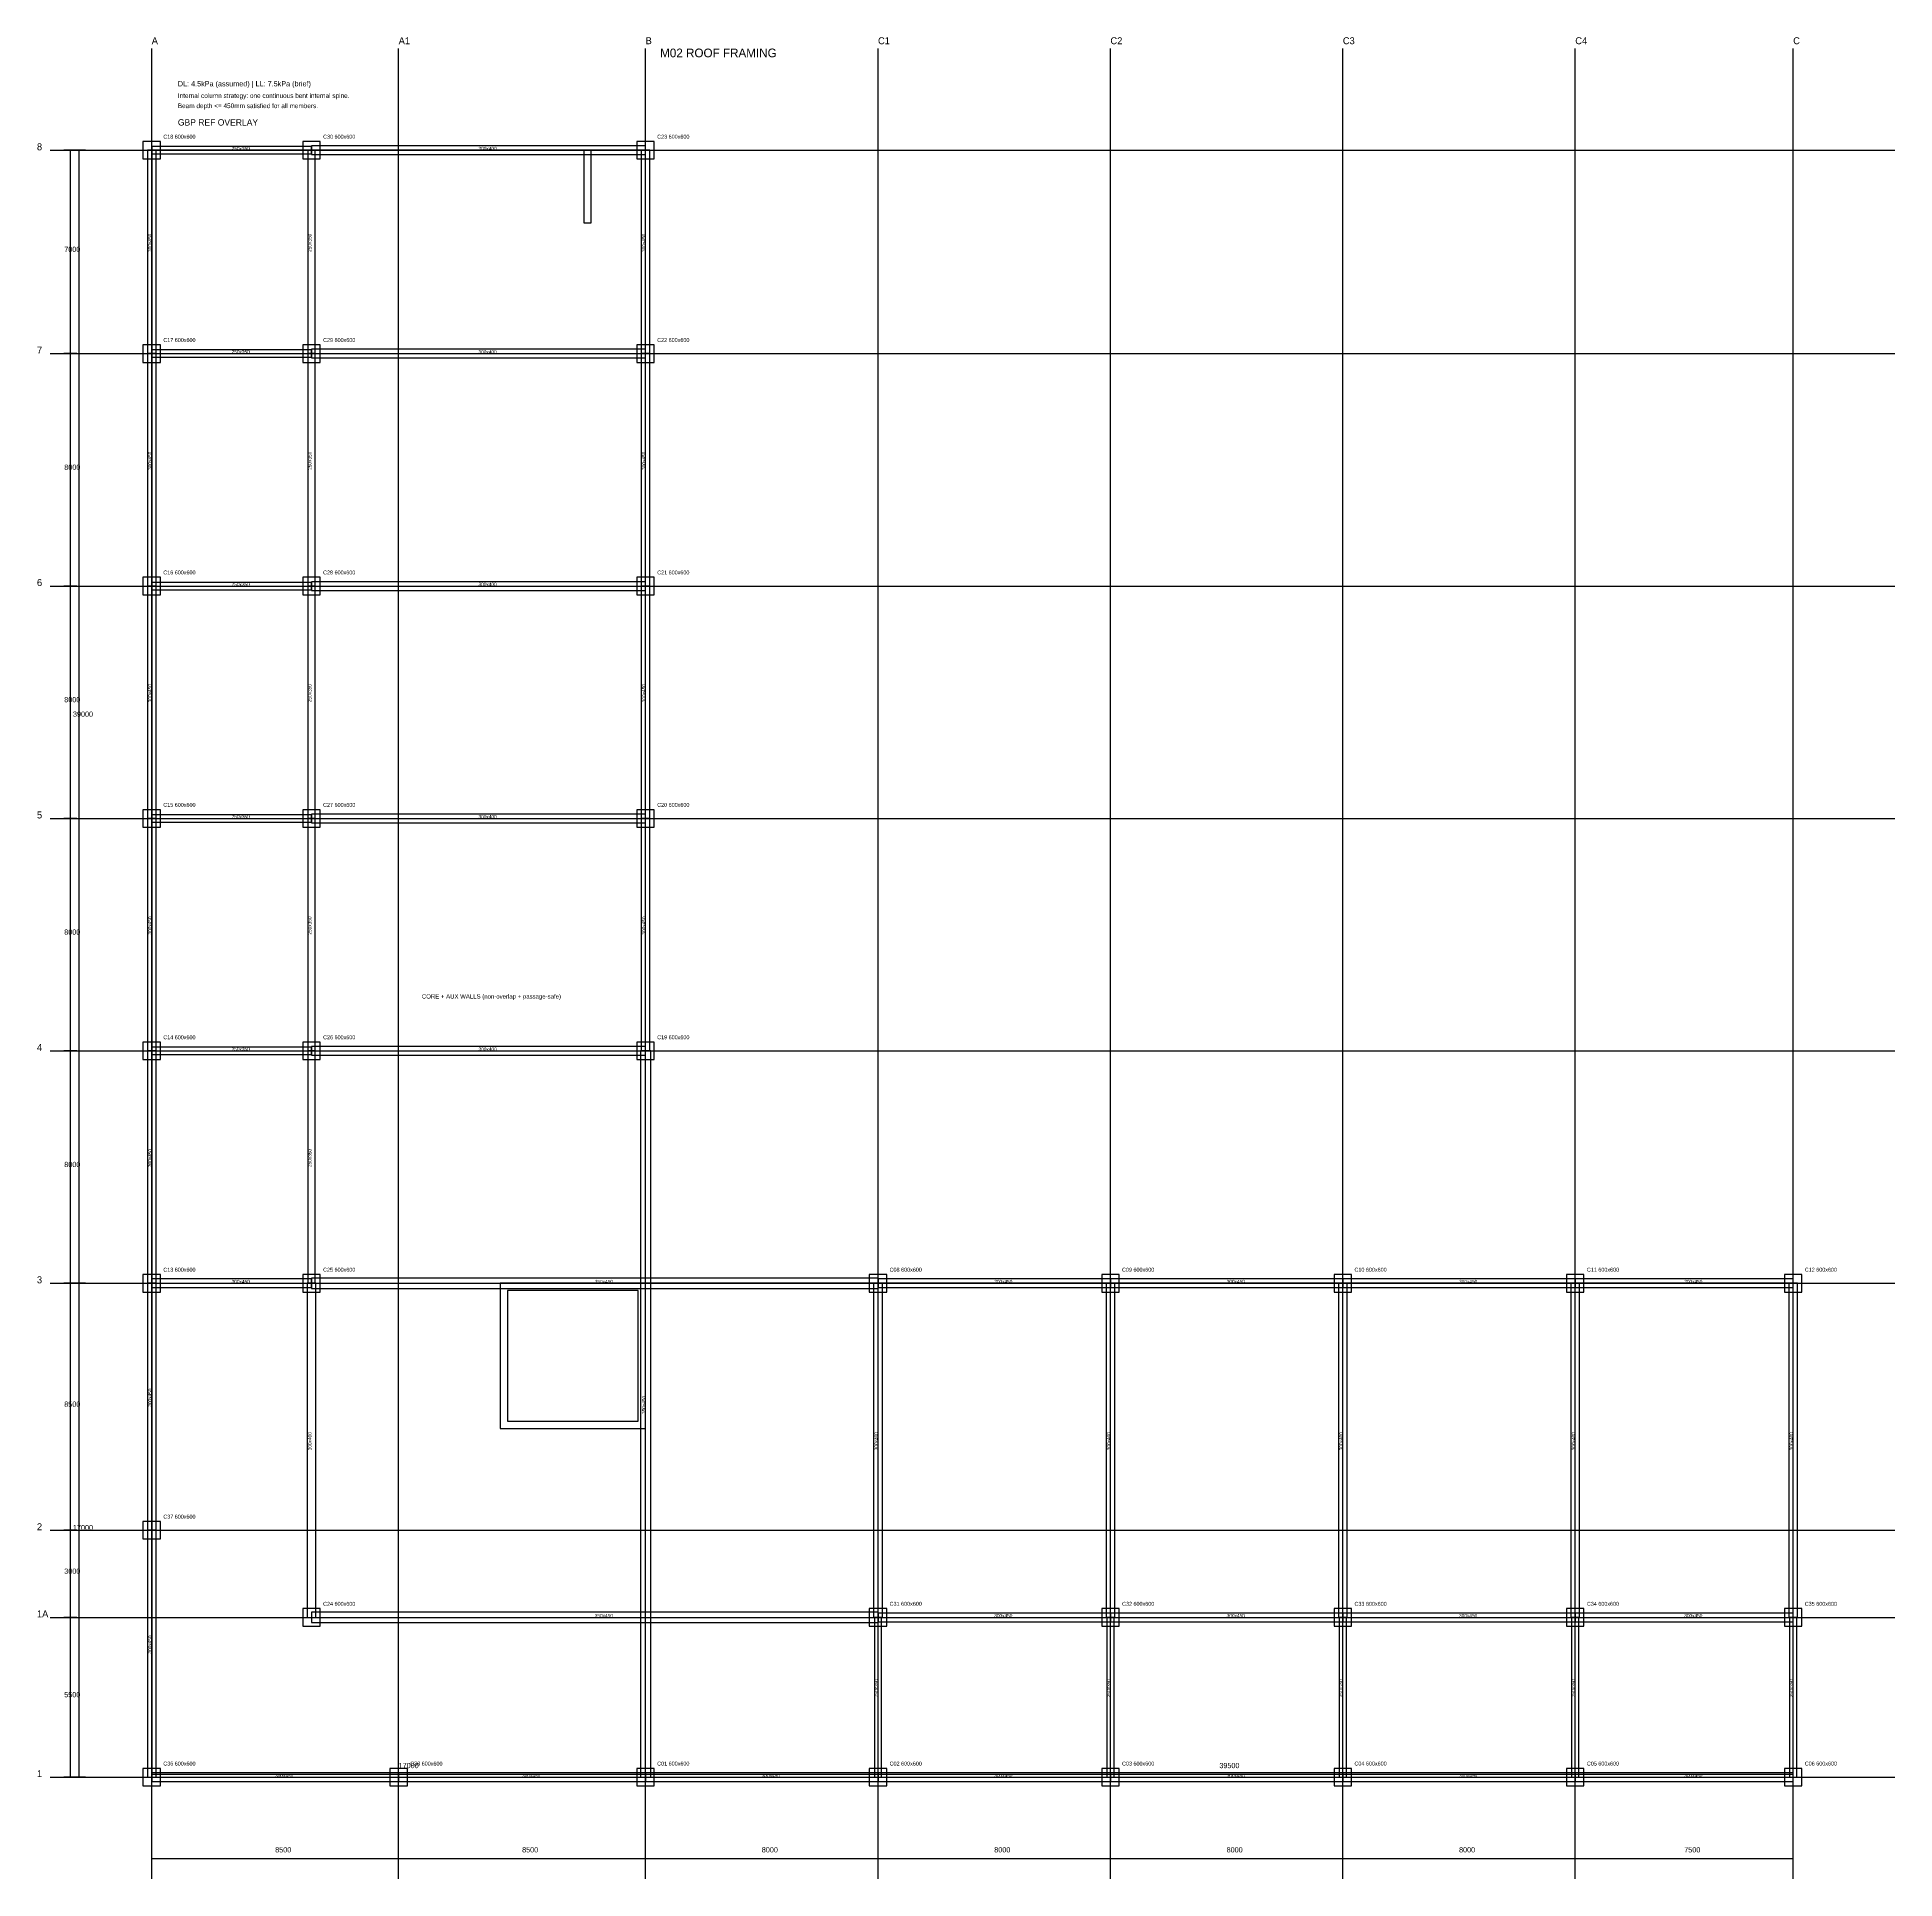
# Model space of a CAD drawing. Header units: metres. Extents: x -3943 to 60000, y -3500 to 59894.
import ezdxf

# ---------------------------------------------------------------- set-up
doc = ezdxf.new("R2010")
doc.units = ezdxf.units.M
for name, color, linetype in [('A-DIM', 4, 'Continuous'), ('A-GBP-OUTLINE', 8, 'Continuous'), ('A-TEXT', 7, 'Continuous'), ('S-BEAM-P', 5, 'Continuous'), ('S-BEAM-S', 6, 'Continuous'), ('S-COL', 1, 'Continuous'), ('S-GRID', 7, 'Continuous'), ('S-WALL', 3, 'Continuous')]:
    doc.layers.add(name, color=color, linetype=linetype)

msp = doc.modelspace()

# ---------------------------------------------------------------- linework, layer by layer
at = {"layer": 'A-DIM'}
for p, q in [((-2580, 56000), (-3020, 56000)), ((-2800, 49000), (-2800, 56000)), ((-2280, 56000), (-2720, 56000)), ((-2500, 17000), (-2500, 56000)), ((-2580, 49000), (-3020, 49000)), ((-2580, 49000), (-3020, 49000)), ((-2800, 41000), (-2800, 49000)), ((-2580, 41000), (-3020, 41000)), ((-2580, 41000), (-3020, 41000)), ((-2800, 33000), (-2800, 41000)), ((-2580, 33000), (-3020, 33000)), ((-2580, 33000), (-3020, 33000)), ((-2800, 25000), (-2800, 33000)), ((-2580, 25000), (-3020, 25000)), ((-2580, 25000), (-3020, 25000)), ((-2800, 17000), (-2800, 25000)), ((-2580, 17000), (-3020, 17000)), ((-2580, 17000), (-3020, 17000)), ((-2800, 8500), (-2800, 17000)), ((-2280, 17000), (-2720, 17000)), ((-2280, 17000), (-2720, 17000)), ((-2500, 0), (-2500, 17000)), ((-2580, 8500), (-3020, 8500)), ((-2580, 8500), (-3020, 8500)), ((-2800, 5500), (-2800, 8500)), ((-2580, 5500), (-3020, 5500)), ((-2580, 5500), (-3020, 5500)), ((-2800, 0), (-2800, 5500)), ((-2580, 0), (-3020, 0)), ((-2280, 0), (-2720, 0)), ((0, -120), (0, 320)), ((0, 100), (17000, 100)), ((17000, -120), (17000, 320)), ((17000, -120), (17000, 320)), ((17000, 100), (56500, 100)), ((56500, -120), (56500, 320)), ((0, -3020), (0, -2580)), ((0, -2800), (8500, -2800)), ((8500, -3020), (8500, -2580)), ((8500, -3020), (8500, -2580)), ((8500, -2800), (17000, -2800)), ((17000, -3020), (17000, -2580)), ((17000, -3020), (17000, -2580)), ((17000, -2800), (25000, -2800)), ((25000, -3020), (25000, -2580)), ((25000, -3020), (25000, -2580)), ((25000, -2800), (33000, -2800)), ((33000, -3020), (33000, -2580)), ((33000, -3020), (33000, -2580)), ((33000, -2800), (41000, -2800)), ((41000, -3020), (41000, -2580)), ((41000, -3020), (41000, -2580)), ((41000, -2800), (49000, -2800)), ((49000, -3020), (49000, -2580)), ((49000, -3020), (49000, -2580)), ((49000, -2800), (56500, -2800)), ((56500, -3020), (56500, -2580))]:
    msp.add_line(p, q, dxfattribs=at)
at = {"layer": 'A-GBP-OUTLINE'}
msp.add_lwpolyline([(0, 0), (56500, 0), (56500, 17000), (17000, 17000), (17000, 56000), (0, 56000), (0, 0)], close=True, dxfattribs=at)
at = {"layer": 'S-BEAM-P'}
for points in [[(-150, 49000), (150, 49000), (150, 56000), (-150, 56000), (-150, 49000)], [(16850, 49000), (17150, 49000), (17150, 56000), (16850, 56000), (16850, 49000)], [(-150, 41000), (150, 41000), (150, 49000), (-150, 49000), (-150, 41000)], [(16850, 41000), (17150, 41000), (17150, 49000), (16850, 49000), (16850, 41000)], [(-150, 33000), (150, 33000), (150, 41000), (-150, 41000), (-150, 33000)], [(16850, 33000), (17150, 33000), (17150, 41000), (16850, 41000), (16850, 33000)], [(-150, 25000), (150, 25000), (150, 33000), (-150, 33000), (-150, 25000)], [(16850, 25000), (17150, 25000), (17150, 33000), (16850, 33000), (16850, 25000)], [(-150, 17000), (150, 17000), (150, 25000), (-150, 25000), (-150, 17000)], [(16825, 0), (17175, 0), (17175, 25000), (16825, 25000), (16825, 0)], [(-150, 8500), (150, 8500), (150, 17000), (-150, 17000), (-150, 8500)], [(0, 17150), (0, 16850), (5500, 16850), (5500, 17150), (0, 17150)], [(5500, 17175), (5500, 16825), (25000, 16825), (25000, 17175), (5500, 17175)], [(25000, 17150), (25000, 16850), (33000, 16850), (33000, 17150), (25000, 17150)], [(33000, 17150), (33000, 16850), (41000, 16850), (41000, 17150), (33000, 17150)], [(41000, 17150), (41000, 16850), (49000, 16850), (49000, 17150), (41000, 17150)], [(49000, 17150), (49000, 16850), (56500, 16850), (56500, 17150), (49000, 17150)], [(-150, 0), (150, 0), (150, 8500), (-150, 8500), (-150, 0)], [(5500, 5675), (5500, 5325), (25000, 5325), (25000, 5675), (5500, 5675)], [(25000, 5650), (25000, 5350), (33000, 5350), (33000, 5650), (25000, 5650)], [(33000, 5650), (33000, 5350), (41000, 5350), (41000, 5650), (33000, 5650)], [(41000, 5650), (41000, 5350), (49000, 5350), (49000, 5650), (41000, 5650)], [(49000, 5650), (49000, 5350), (56500, 5350), (56500, 5650), (49000, 5650)], [(0, 150), (0, -150), (8500, -150), (8500, 150), (0, 150)], [(8500, 150), (8500, -150), (17000, -150), (17000, 150), (8500, 150)], [(17000, 150), (17000, -150), (25000, -150), (25000, 150), (17000, 150)], [(25000, 150), (25000, -150), (33000, -150), (33000, 150), (25000, 150)], [(33000, 150), (33000, -150), (41000, -150), (41000, 150), (33000, 150)], [(41000, 150), (41000, -150), (49000, -150), (49000, 150), (41000, 150)], [(49000, 150), (49000, -150), (56500, -150), (56500, 150), (49000, 150)]]:
    msp.add_lwpolyline(points, close=True, dxfattribs=at)
at = {"layer": 'S-BEAM-S'}
for points in [[(0, 56125), (0, 55875), (5500, 55875), (5500, 56125), (0, 56125)], [(5375, 49000), (5625, 49000), (5625, 56000), (5375, 56000), (5375, 49000)], [(5500, 56150), (5500, 55850), (17000, 55850), (17000, 56150), (5500, 56150)], [(0, 49125), (0, 48875), (5500, 48875), (5500, 49125), (0, 49125)], [(5375, 41000), (5625, 41000), (5625, 49000), (5375, 49000), (5375, 41000)], [(5500, 49150), (5500, 48850), (17000, 48850), (17000, 49150), (5500, 49150)], [(0, 41125), (0, 40875), (5500, 40875), (5500, 41125), (0, 41125)], [(5375, 33000), (5625, 33000), (5625, 41000), (5375, 41000), (5375, 33000)], [(5500, 41150), (5500, 40850), (17000, 40850), (17000, 41150), (5500, 41150)], [(0, 33125), (0, 32875), (5500, 32875), (5500, 33125), (0, 33125)], [(5375, 25000), (5625, 25000), (5625, 33000), (5375, 33000), (5375, 25000)], [(5500, 33150), (5500, 32850), (17000, 32850), (17000, 33150), (5500, 33150)], [(0, 25125), (0, 24875), (5500, 24875), (5500, 25125), (0, 25125)], [(5375, 17000), (5625, 17000), (5625, 25000), (5375, 25000), (5375, 17000)], [(5500, 25150), (5500, 24850), (17000, 24850), (17000, 25150), (5500, 25150)], [(5350, 5500), (5650, 5500), (5650, 17000), (5350, 17000), (5350, 5500)], [(24850, 5500), (25150, 5500), (25150, 17000), (24850, 17000), (24850, 5500)], [(32850, 5500), (33150, 5500), (33150, 17000), (32850, 17000), (32850, 5500)], [(40850, 5500), (41150, 5500), (41150, 17000), (40850, 17000), (40850, 5500)], [(48850, 5500), (49150, 5500), (49150, 17000), (48850, 17000), (48850, 5500)], [(56350, 5500), (56650, 5500), (56650, 17000), (56350, 17000), (56350, 5500)], [(24875, 0), (25125, 0), (25125, 5500), (24875, 5500), (24875, 0)], [(32875, 0), (33125, 0), (33125, 5500), (32875, 5500), (32875, 0)], [(40875, 0), (41125, 0), (41125, 5500), (40875, 5500), (40875, 0)], [(48875, 0), (49125, 0), (49125, 5500), (48875, 5500), (48875, 0)], [(56375, 0), (56625, 0), (56625, 5500), (56375, 5500), (56375, 0)]]:
    msp.add_lwpolyline(points, close=True, dxfattribs=at)
at = {"layer": 'S-COL'}
for points in [[(-300, 55700), (300, 55700), (300, 56300), (-300, 56300), (-300, 55700)], [(5200, 55700), (5800, 55700), (5800, 56300), (5200, 56300), (5200, 55700)], [(16700, 55700), (17300, 55700), (17300, 56300), (16700, 56300), (16700, 55700)], [(-300, 48700), (300, 48700), (300, 49300), (-300, 49300), (-300, 48700)], [(5200, 48700), (5800, 48700), (5800, 49300), (5200, 49300), (5200, 48700)], [(16700, 48700), (17300, 48700), (17300, 49300), (16700, 49300), (16700, 48700)], [(-300, 40700), (300, 40700), (300, 41300), (-300, 41300), (-300, 40700)], [(5200, 40700), (5800, 40700), (5800, 41300), (5200, 41300), (5200, 40700)], [(16700, 40700), (17300, 40700), (17300, 41300), (16700, 41300), (16700, 40700)], [(-300, 32700), (300, 32700), (300, 33300), (-300, 33300), (-300, 32700)], [(5200, 32700), (5800, 32700), (5800, 33300), (5200, 33300), (5200, 32700)], [(16700, 32700), (17300, 32700), (17300, 33300), (16700, 33300), (16700, 32700)], [(-300, 24700), (300, 24700), (300, 25300), (-300, 25300), (-300, 24700)], [(5200, 24700), (5800, 24700), (5800, 25300), (5200, 25300), (5200, 24700)], [(16700, 24700), (17300, 24700), (17300, 25300), (16700, 25300), (16700, 24700)], [(-300, 16700), (300, 16700), (300, 17300), (-300, 17300), (-300, 16700)], [(5200, 16700), (5800, 16700), (5800, 17300), (5200, 17300), (5200, 16700)], [(24700, 16700), (25300, 16700), (25300, 17300), (24700, 17300), (24700, 16700)], [(32700, 16700), (33300, 16700), (33300, 17300), (32700, 17300), (32700, 16700)], [(40700, 16700), (41300, 16700), (41300, 17300), (40700, 17300), (40700, 16700)], [(48700, 16700), (49300, 16700), (49300, 17300), (48700, 17300), (48700, 16700)], [(56200, 16700), (56800, 16700), (56800, 17300), (56200, 17300), (56200, 16700)], [(-300, 8200), (300, 8200), (300, 8800), (-300, 8800), (-300, 8200)], [(5200, 5200), (5800, 5200), (5800, 5800), (5200, 5800), (5200, 5200)], [(24700, 5200), (25300, 5200), (25300, 5800), (24700, 5800), (24700, 5200)], [(32700, 5200), (33300, 5200), (33300, 5800), (32700, 5800), (32700, 5200)], [(40700, 5200), (41300, 5200), (41300, 5800), (40700, 5800), (40700, 5200)], [(48700, 5200), (49300, 5200), (49300, 5800), (48700, 5800), (48700, 5200)], [(56200, 5200), (56800, 5200), (56800, 5800), (56200, 5800), (56200, 5200)], [(-300, -300), (300, -300), (300, 300), (-300, 300), (-300, -300)], [(8200, -300), (8800, -300), (8800, 300), (8200, 300), (8200, -300)], [(16700, -300), (17300, -300), (17300, 300), (16700, 300), (16700, -300)], [(24700, -300), (25300, -300), (25300, 300), (24700, 300), (24700, -300)], [(32700, -300), (33300, -300), (33300, 300), (32700, 300), (32700, -300)], [(40700, -300), (41300, -300), (41300, 300), (40700, 300), (40700, -300)], [(48700, -300), (49300, -300), (49300, 300), (48700, 300), (48700, -300)], [(56200, -300), (56800, -300), (56800, 300), (56200, 300), (56200, -300)]]:
    msp.add_lwpolyline(points, close=True, dxfattribs=at)
at = {"layer": 'S-GRID'}
for p, q in [((0, -3500), (0, 59500)), ((8500, -3500), (8500, 59500)), ((17000, -3500), (17000, 59500)), ((25000, -3500), (25000, 59500)), ((33000, -3500), (33000, 59500)), ((41000, -3500), (41000, 59500)), ((49000, -3500), (49000, 59500)), ((56500, -3500), (56500, 59500)), ((-3500, 56000), (60000, 56000)), ((-3500, 49000), (60000, 49000)), ((-3500, 41000), (60000, 41000)), ((-3500, 33000), (60000, 33000)), ((-3500, 25000), (60000, 25000)), ((-3500, 17000), (60000, 17000)), ((-3500, 8500), (60000, 8500)), ((-3500, 5500), (60000, 5500)), ((-3500, 0), (60000, 0))]:
    msp.add_line(p, q, dxfattribs=at)
at = {"layer": 'S-WALL'}
for points in [[(14875, 53500), (15125, 53500), (15125, 56000), (14875, 56000), (14875, 53500)], [(12000, 12000), (17000, 12000), (17000, 17000), (12000, 17000), (12000, 12000)], [(12250, 12250), (16750, 12250), (16750, 16750), (12250, 16750), (12250, 12250)]]:
    msp.add_lwpolyline(points, close=True, dxfattribs=at)

# ---------------------------------------------------------------- texts
at = {"layer": 'A-DIM'}
for s, p in [('7000', (-3010, 52500)), ('8000', (-3010, 45000)), ('8000', (-3010, 37000)), ('39000', (-2710, 36500)), ('8000', (-3010, 29000)), ('8000', (-3010, 21000)), ('8500', (-3010, 12750)), ('17000', (-2710, 8500)), ('3000', (-3010, 7000)), ('5500', (-3010, 2750)), ('17000', (8500, 310)), ('39500', (36750, 310)), ('8500', (4250, -2590)), ('8500', (12750, -2590)), ('8000', (21000, -2590)), ('8000', (29000, -2590)), ('8000', (37000, -2590)), ('8000', (45000, -2590)), ('7500', (52750, -2590))]:
    msp.add_text(s, height=180, dxfattribs=at).set_placement(p)
at = {"layer": 'A-TEXT'}
for s, height, p in [('M02 ROOF FRAMING', 300, (17500, 59200)), ('DL: 4.5kPa (assumed) | LL: 7.5kPa (brief)', 180, (900, 58200)), ('Beam depth <= 450mm satisfied for all members.', 160, (900, 57450)), ('Internal column strategy: one continuous bent internal spine.', 160, (900, 57800)), ('GBP REF OVERLAY', 220, (900, 56850)), ('C18 600x600', 135, (400, 56400)), ('C30 600x600', 135, (5900, 56400)), ('C23 600x600', 135, (17400, 56400)), ('250x350', 118, (2750, 56000)), ('300x400', 118, (11250, 56000)), ('C17 600x600', 135, (400, 49400)), ('C29 600x600', 135, (5900, 49400)), ('C22 600x600', 135, (17400, 49400)), ('250x350', 118, (2750, 49000)), ('300x400', 118, (11250, 49000)), ('C16 600x600', 135, (400, 41400)), ('250x350', 118, (2750, 41000)), ('C28 600x600', 135, (5900, 41400)), ('300x400', 118, (11250, 41000)), ('C21 600x600', 135, (17400, 41400)), ('C15 600x600', 135, (400, 33400)), ('C27 600x600', 135, (5900, 33400)), ('C20 600x600', 135, (17400, 33400)), ('250x350', 118, (2750, 33000)), ('300x400', 118, (11250, 33000)), ('CORE + AUX WALLS (non-overlap + passage-safe)', 150, (9300, 26800)), ('C14 600x600', 135, (400, 25400)), ('250x350', 118, (2750, 25000)), ('C26 600x600', 135, (5900, 25400)), ('300x400', 118, (11250, 25000)), ('C19 600x600', 135, (17400, 25400)), ('C13 600x600', 135, (400, 17400)), ('C25 600x600', 135, (5900, 17400)), ('C08 600x600', 135, (25400, 17400)), ('C09 600x600', 135, (33400, 17400)), ('C10 600x600', 135, (41400, 17400)), ('C11 600x600', 135, (49400, 17400)), ('C12 600x600', 135, (56900, 17400)), ('300x450', 118, (2750, 17000)), ('350x450', 118, (15250, 17000)), ('300x450', 118, (29000, 17000)), ('300x450', 118, (37000, 17000)), ('300x450', 118, (45000, 17000)), ('300x450', 118, (52750, 17000)), ('C37 600x600', 135, (400, 8900)), ('C24 600x600', 135, (5900, 5900)), ('C31 600x600', 135, (25400, 5900)), ('C32 600x600', 135, (33400, 5900)), ('C33 600x600', 135, (41400, 5900)), ('C34 600x600', 135, (49400, 5900)), ('C35 600x600', 135, (56900, 5900)), ('350x450', 118, (15250, 5500)), ('300x450', 118, (29000, 5500)), ('300x450', 118, (37000, 5500)), ('300x450', 118, (45000, 5500)), ('300x450', 118, (52750, 5500)), ('C36 600x600', 135, (400, 400)), ('300x450', 118, (4250, 0)), ('C38 600x600', 135, (8900, 400)), ('300x450', 118, (12750, 0)), ('C01 600x600', 135, (17400, 400)), ('300x450', 118, (21000, 0)), ('C02 600x600', 135, (25400, 400)), ('300x450', 118, (29000, 0)), ('C03 600x600', 135, (33400, 400)), ('300x450', 118, (37000, 0)), ('C04 600x600', 135, (41400, 400)), ('300x450', 118, (45000, 0)), ('C05 600x600', 135, (49400, 400)), ('300x450', 118, (52750, 0)), ('C06 600x600', 135, (56900, 400))]:
    msp.add_text(s, height=height, dxfattribs=at).set_placement(p)
for s, p in [('300x450', (0, 52500)), ('250x350', (5500, 52500)), ('300x450', (17000, 52500)), ('300x450', (0, 45000)), ('250x350', (5500, 45000)), ('300x450', (17000, 45000)), ('300x450', (0, 37000)), ('250x350', (5500, 37000)), ('300x450', (17000, 37000)), ('300x450', (0, 29000)), ('250x350', (5500, 29000)), ('300x450', (17000, 29000)), ('300x450', (0, 21000)), ('250x350', (5500, 21000)), ('300x450', (0, 12750)), ('350x450', (17000, 12500)), ('300x400', (5500, 11250)), ('300x400', (25000, 11250)), ('300x400', (33000, 11250)), ('300x400', (41000, 11250)), ('300x400', (49000, 11250)), ('300x400', (56500, 11250)), ('300x450', (0, 4250)), ('250x350', (25000, 2750)), ('250x350', (33000, 2750)), ('250x350', (41000, 2750)), ('250x350', (49000, 2750)), ('250x350', (56500, 2750))]:
    msp.add_text(s, height=118, rotation=90, dxfattribs=at).set_placement(p)
at = {"layer": 'S-GRID'}
for s, p in [('A', (0, 59650)), ('A1', (8500, 59650)), ('B', (17000, 59650)), ('C1', (25000, 59650)), ('C2', (33000, 59650)), ('C3', (41000, 59650)), ('C4', (49000, 59650)), ('C', (56500, 59650)), ('8', (-3950, 56000)), ('7', (-3950, 49000)), ('6', (-3950, 41000)), ('5', (-3950, 33000)), ('4', (-3950, 25000)), ('3', (-3950, 17000)), ('2', (-3950, 8500)), ('1A', (-3950, 5500)), ('1', (-3950, 0))]:
    msp.add_text(s, height=240, dxfattribs=at).set_placement(p)

doc.saveas('drawing.dxf')
